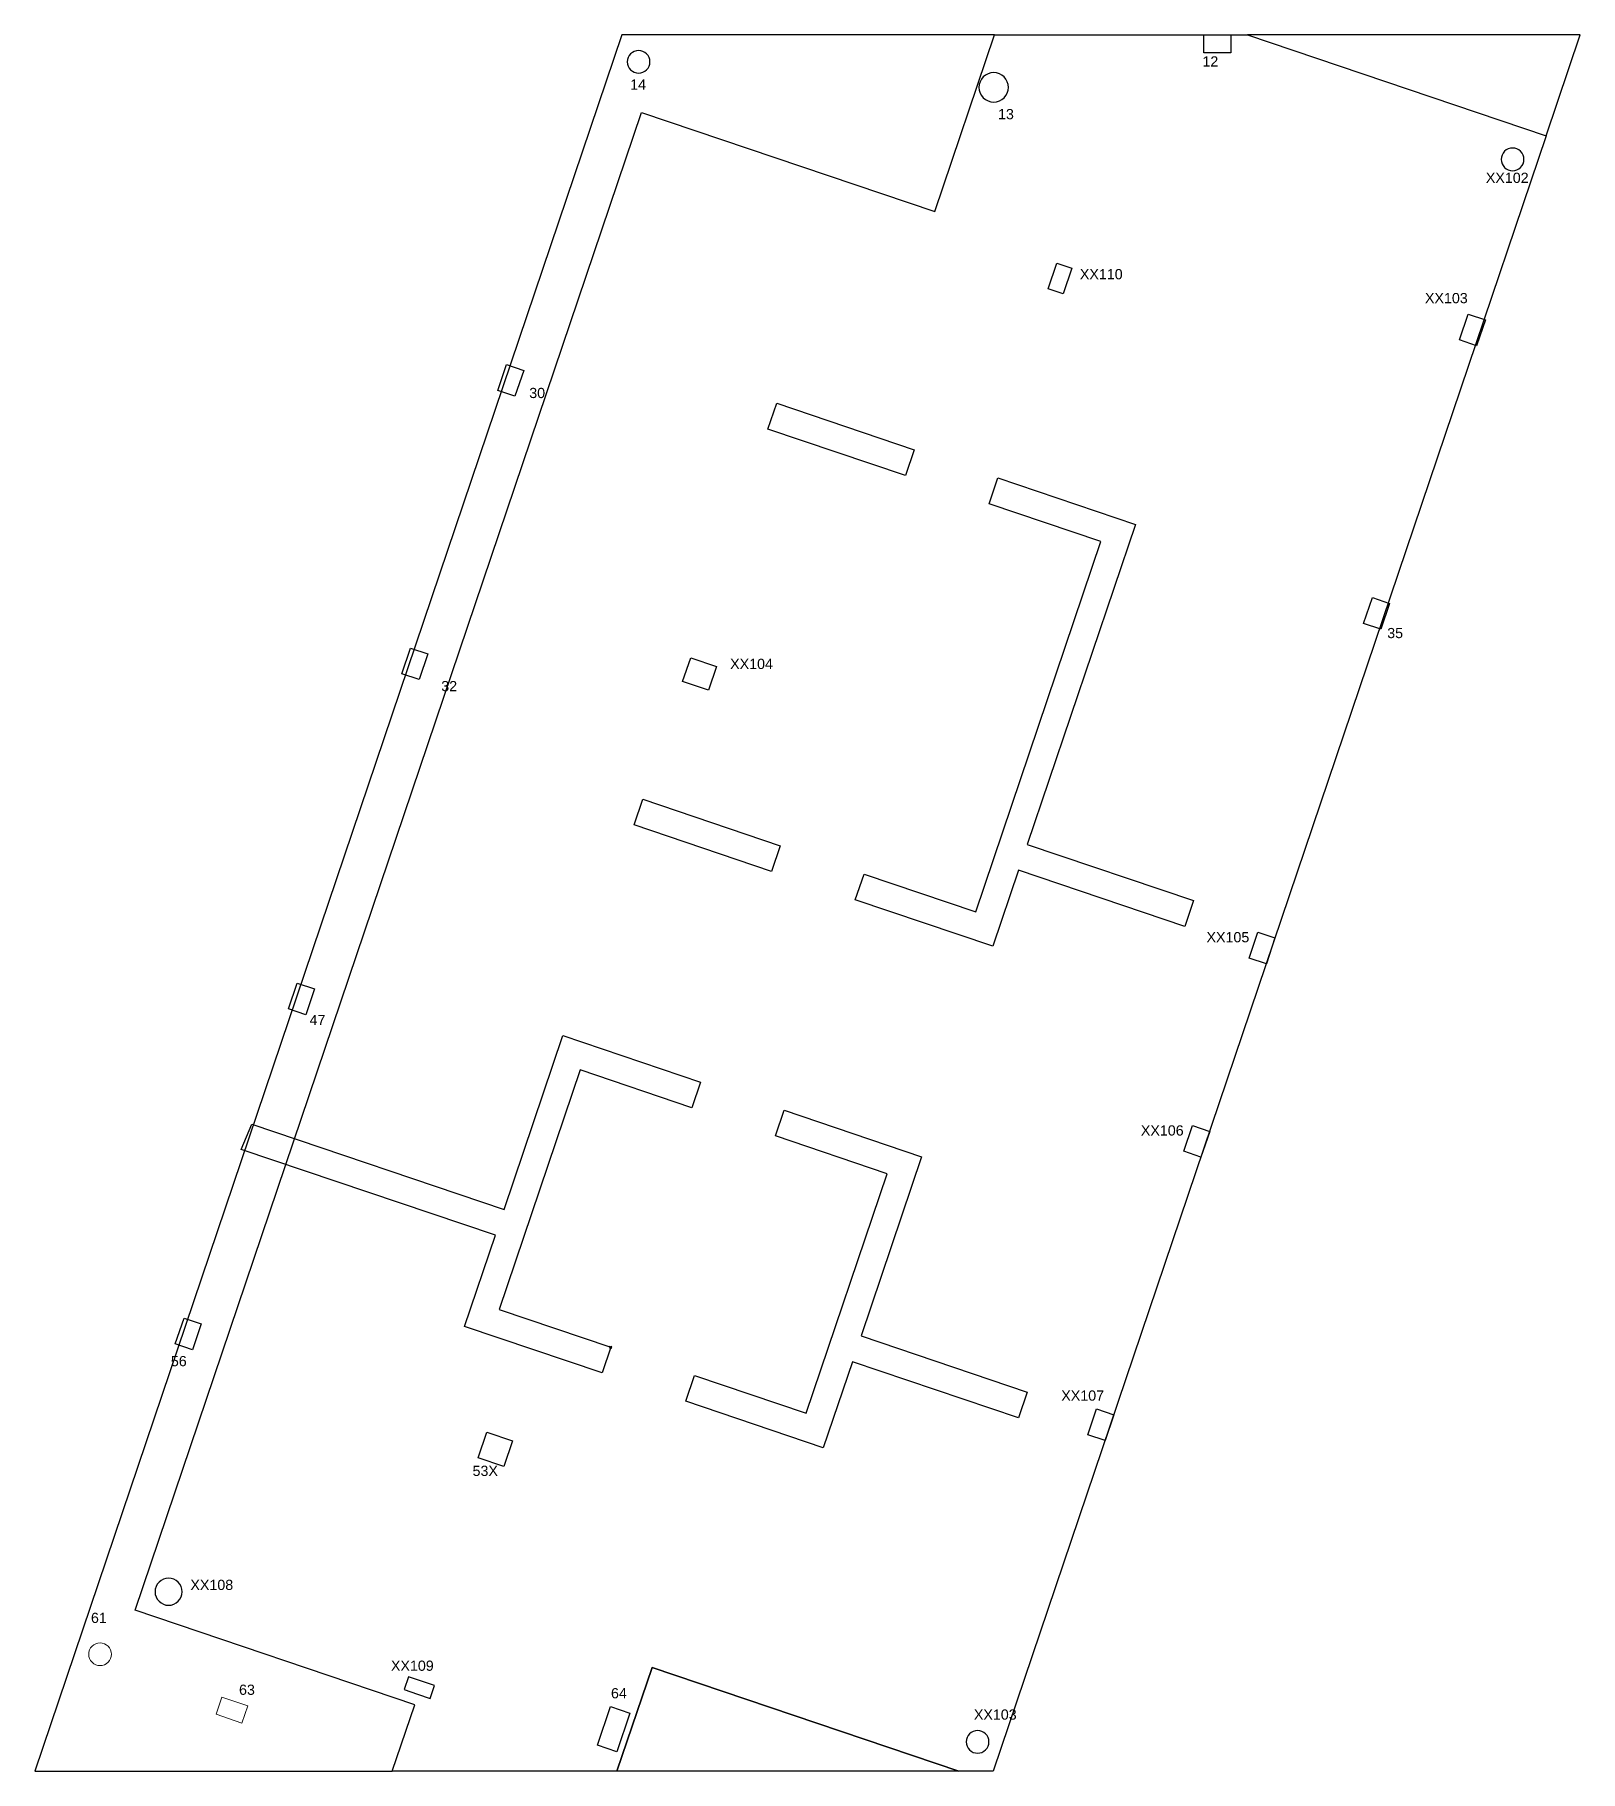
# Model space of a CAD drawing. Header units: inches. Extents: x 30 to 12637, y 0 to 49076.
# Drawn here: x 10664 to 12027, y 39059 to 40591 of the extents above; entities that cross this region are included whole.
import ezdxf

# ---------------------------------------------------------------- set-up
doc = ezdxf.new("R2010")
doc.units = ezdxf.units.IN
doc.header["$MEASUREMENT"] = 0
doc.header["$PDMODE"] = 35
doc.layers.add('COL-IDEN', color=171, linetype='Continuous', lineweight=30)
doc.layers.add('COLS', color=52, linetype='Continuous', lineweight=20)
for name, color, linetype in [('DATUM', 6, 'Continuous'), ('SLAB-BALCONY', 3, 'Continuous'), ('SLAB-RESIDENTIAL', 6, 'Continuous'), ('WALL', 1, 'Continuous')]:
    doc.layers.add(name, color=color, linetype=linetype)
doc.styles.add('Arial', font='arial.ttf', dxfattribs={"height": 9})

msp = doc.modelspace()

# ---------------------------------------------------------------- texts
at = {"layer": 'COL-IDEN', "lineweight": 9, "char_height": 9, "attachment_point": 1, "style": 'Arial'}
for s, insert, width in [('12', (11693.9, 40571.9), 16.968), ('14', (11189.1, 40551.5), 16.968), ('13', (11513.6, 40525.4), 16.968), ('XX102', (11943.9, 40469.2), 16.968), ('XX110', (11585.8, 40384.2), 16.968), ('XX103', (11890.2, 40363.1), 16.968), ('30', (11100.1, 40279.4), 16.968), ('35', (11856.9, 40067.6), 16.968), ('XX104', (11277.3, 40040.4), 16.968), ('32', (11022.5, 40020.8), 16.968), ('XX105', (11697.5, 39799.3), 16.968), ('47', (10906.3, 39726.2), 16.968), ('XX106', (11639.6, 39628.8), 16.968), ('56', (10784, 39425.3), 16.968), ('XX107', (11569.4, 39394.9), 16.968), ('53X', (11050.1, 39328.5), 26.967), ('XX108', (10801.2, 39227.9), 16.968), ('61', (10713.5, 39198.8), 16.968), ('XX109', (10978.1, 39156.6), 16.968), ('63', (10844.1, 39135.4), 16.968), ('64', (11172.2, 39132.3), 19.998), ('XX103', (11492.3, 39113.5), 16.968)]:
    msp.add_mtext(s, dxfattribs=dict(at, insert=insert, width=width))

# ---------------------------------------------------------------- linework, layer by layer
at = {"layer": 'COLS', "lineweight": 30}
for points in [[(11695.1, 40574.9), (11695.1, 40590.9), (11719.1, 40590.9), (11719.1, 40574.9)], [(11571.1, 40362.3), (11557.8, 40366.8), (11565.5, 40389.5), (11578.8, 40385.1)], [(11935.8, 40316.6), (11920.7, 40321.8), (11928.4, 40344.5), (11943.5, 40339.4)], [(11087.5, 40272.1), (11072.3, 40277.2), (11080, 40300), (11095.2, 40294.8)], [(11851.3, 40066.5), (11836.1, 40071.6), (11843.8, 40094.4), (11859, 40089.2)], [(11002.9, 40022), (10987.8, 40027.1), (10995.5, 40049.9), (11010.6, 40044.7)], [(11258.1, 40012.7), (11235.4, 40020.4), (11242.5, 40041.2), (11265.2, 40033.6)], [(11750.3, 39771.3), (11735.1, 39776.4), (11742.8, 39799.2), (11757.9, 39794.1)], [(10903, 39726.4), (10887.8, 39731.6), (10895.5, 39754.3), (10910.7, 39749.2)], [(11692.6, 39600.8), (11677.4, 39605.9), (11685.1, 39628.7), (11700.3, 39623.5)], [(10803.1, 39430.9), (10787.9, 39436), (10795.6, 39458.7), (10810.8, 39453.6)], [(11608.1, 39350.7), (11592.9, 39355.8), (11600.6, 39378.6), (11615.7, 39373.4)], [(11077.6, 39327.7), (11054.9, 39335.4), (11062.6, 39358.2), (11085.3, 39350.5)], [(10993.7, 39142.4), (10989.9, 39131), (11001.4, 39127.1), (11012.6, 39123.3), (11016.5, 39134.7)], [(11177.3, 39076.2), (11160.2, 39082), (11171.8, 39116.1), (11188.8, 39110.3)]]:
    msp.add_lwpolyline(points, close=True, dxfattribs=at)
for points in [[(11206.6, 40567, 0.414214), (11196.6, 40577, 0.414214), (11186.6, 40567, 0.414214), (11196.6, 40557, 0.414214)], [(11522.8, 40544.5, 0.414214), (11509.8, 40557.5, 0.414214), (11496.8, 40544.5, 0.414214), (11509.8, 40531.5, 0.414214)], [(11977.5, 40481, 0.414214), (11967.5, 40491, 0.414214), (11957.5, 40481, 0.414214), (11967.5, 40471, 0.414214)], [(10794, 39217.4, 0.414214), (10782, 39229.4, 0.414214), (10770, 39217.4, 0.414214), (10782, 39205.4, 0.414214)], [(11505.6, 39084.9, 0.414214), (11495.6, 39094.9, 0.414214), (11485.6, 39084.9, 0.414214), (11495.6, 39074.9, 0.414214)]]:
    msp.add_lwpolyline(points, format="xyb", close=True, dxfattribs=at)
at = {"layer": 'COLS'}
msp.add_lwpolyline([(10731.5, 39162.2, 0.414214), (10721.5, 39172.2, 0.414214), (10711.5, 39162.2, 0.414214), (10721.5, 39152.2, 0.414214)], format="xyb", close=True, dxfattribs=at)
msp.add_lwpolyline([(10846.7, 39101.5), (10823.9, 39109.2), (10829, 39124.3), (10851.8, 39116.7)], close=True, dxfattribs=at)
at = {"layer": 'DATUM'}
msp.add_point((11172, 39433.1), dxfattribs=at)
at = {"layer": 'SLAB-BALCONY'}
for points in [[(10979.3, 39059), (10999.1, 39117.7), (10752.5, 39201.1), (11199.1, 40522.4), (11457.9, 40434.9), (11510.5, 40590.7), (11181.7, 40590.7), (10663.9, 39059)], [(11733.7, 40590.7), (11997.2, 40501.6), (12027.2, 40590.7)], [(11177.4, 39059), (11208.4, 39150.4), (11478.9, 39059)]]:
    msp.add_lwpolyline(points, close=True, dxfattribs=at)
at = {"layer": 'SLAB-RESIDENTIAL'}
msp.add_lwpolyline([(11510.5, 40590.7), (11733.7, 40590.7), (11997.1, 40501.7), (11509.4, 39059), (11478.9, 39059), (11208.4, 39150.4), (11177.4, 39059), (10979.3, 39059), (10999.1, 39117.7), (10752.5, 39201.1), (11199.1, 40522.4), (11457.9, 40434.9)], close=True, dxfattribs=at)
at = {"layer": 'WALL'}
for points in [[(11318.4, 40265.8), (11439.6, 40224.8), (11431.9, 40202.1), (11310.7, 40243.1)], [(11513.5, 40199.9), (11634.8, 40158.9), (11539.4, 39876.6), (11686, 39827.1), (11678.3, 39804.3), (11531.7, 39853.9), (11509, 39786.8), (11387.7, 39827.8), (11395.4, 39850.5), (11494, 39817.2), (11604.4, 40143.8), (11505.8, 40177.1)], [(11200.3, 39916.5), (11321.5, 39875.5), (11313.9, 39852.8), (11192.6, 39893.8)], [(11251.3, 39667), (11243.6, 39644.3), (11144.9, 39677.7), (11073.5, 39466.4), (11172, 39433.1), (11164.3, 39410.4), (11043, 39451.4), (11070.2, 39531.8), (10845.9, 39607.6), (10855.3, 39629.8), (11077.9, 39554.5), (11129.8, 39708.1)], [(11325, 39642.1), (11446.2, 39601.1), (11392.8, 39443), (11539.4, 39393.5), (11531.7, 39370.8), (11385.1, 39420.3), (11359.4, 39344.4), (11238.2, 39385.4), (11245.9, 39408.1), (11344.4, 39374.8), (11415.8, 39586.1), (11317.3, 39619.4)]]:
    msp.add_lwpolyline(points, close=True, dxfattribs=at)

msp.set_redraw_order([(e.dxf.handle, doc.entitydb.next_handle()) for e in msp.query("TEXT MTEXT ATTDEF DIMENSION ARC_DIMENSION")])  # texts and dimensions are drawn at this point

doc.saveas('drawing.dxf')
